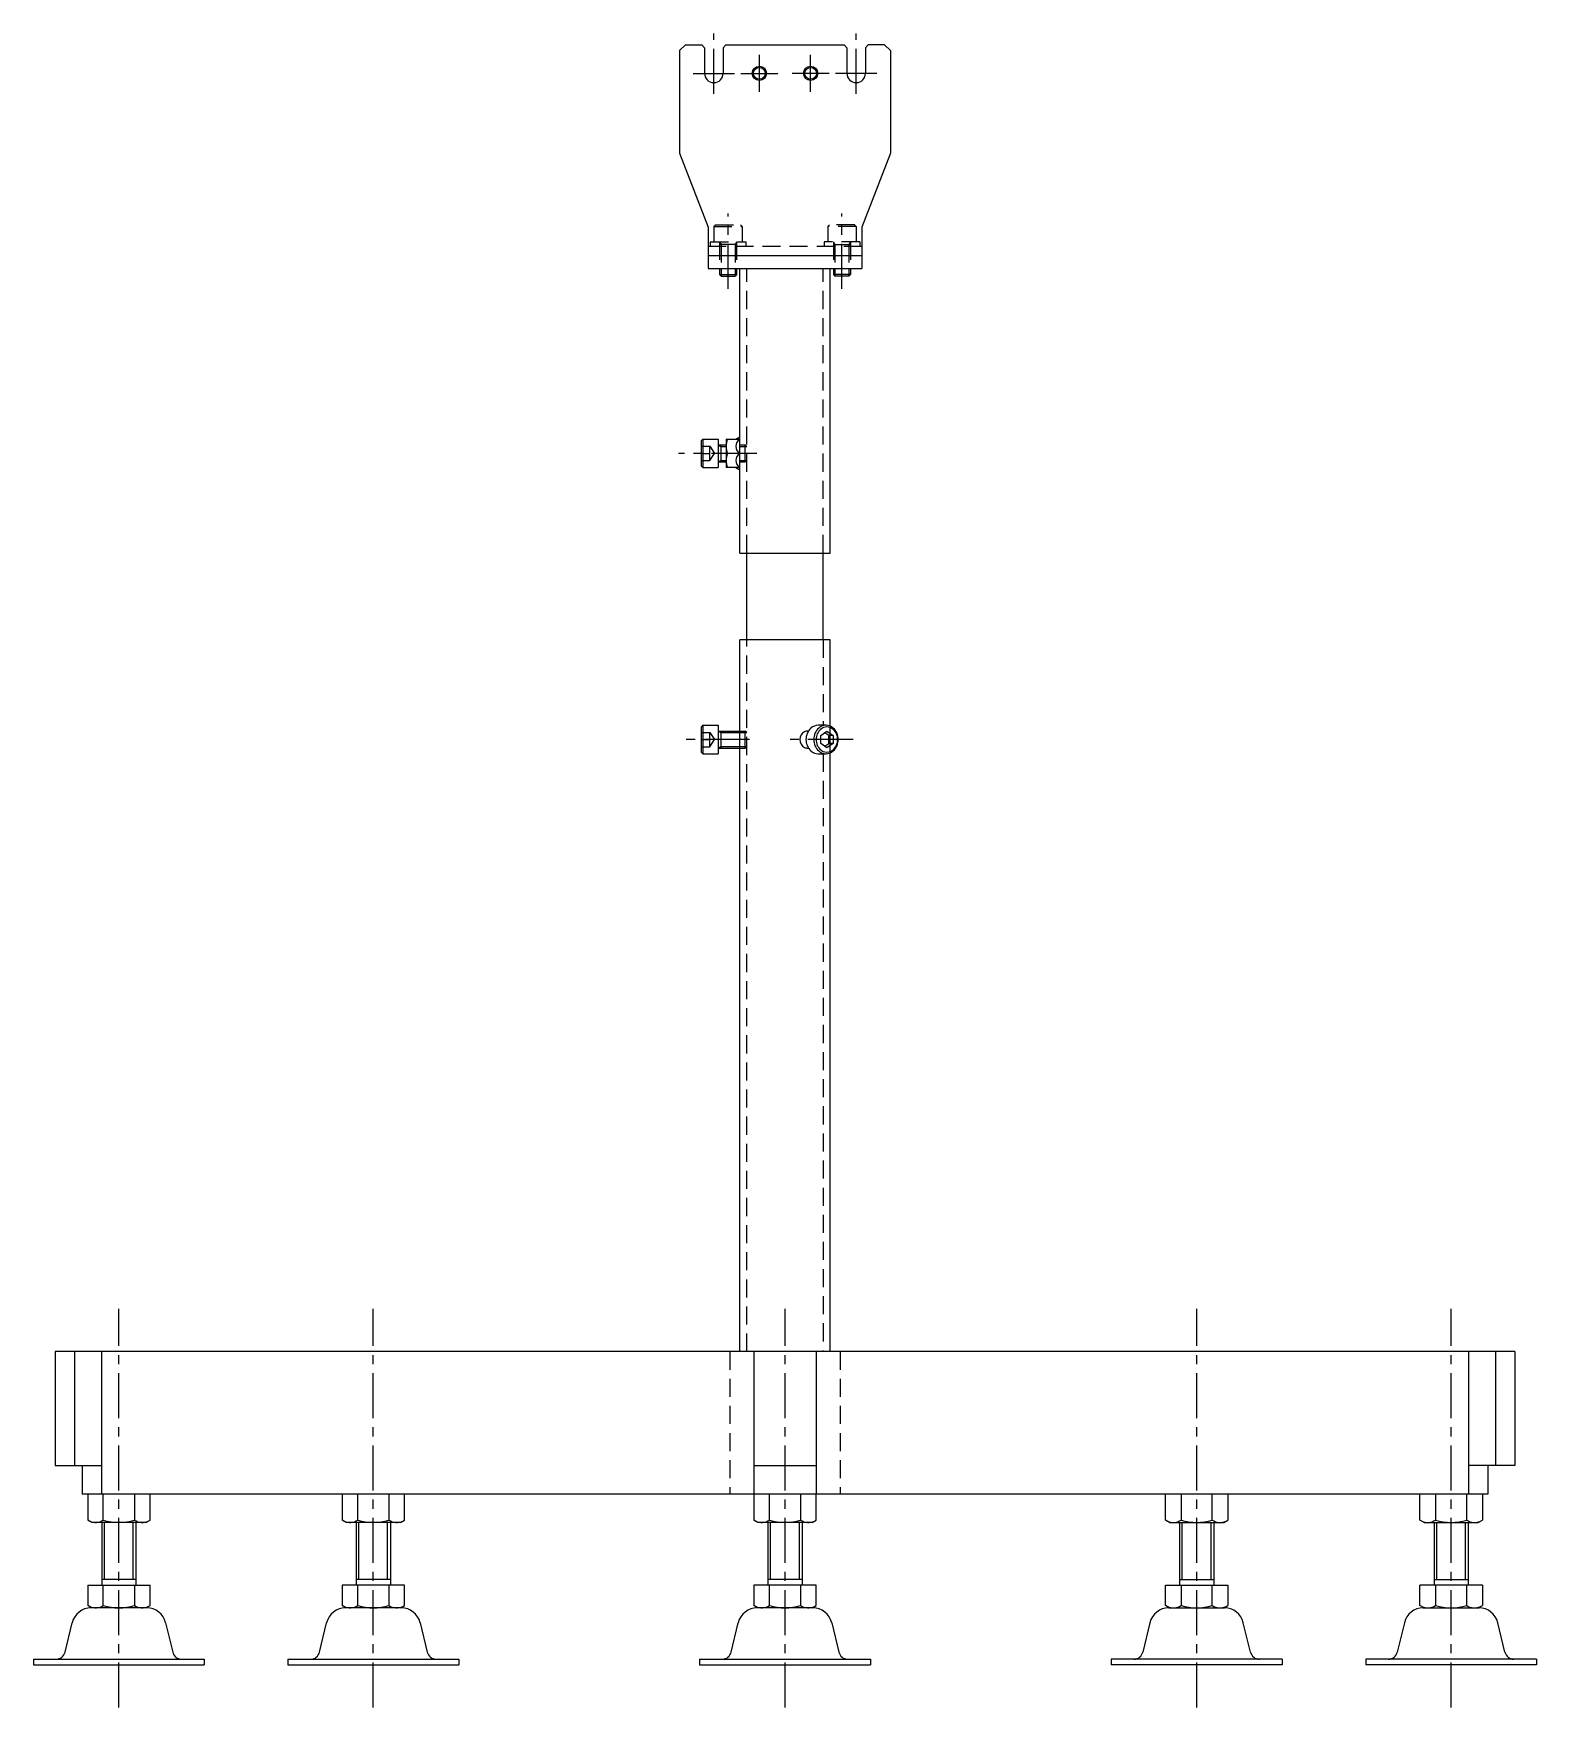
# Model space of a CAD drawing. Extents: x 0 to 1220, y -8 to 1245.
# Drawn here: x 692 to 1220, y 35 to 623 of the extents above; entities that cross this region are included whole.
import ezdxf

# ---------------------------------------------------------------- set-up
doc = ezdxf.new("R2010")
doc.units = 0
doc.header["$LTSCALE"] = 0.5
doc.linetypes.add('CENTER', pattern=[50.8, 31.75, -6.35, 6.35, -6.35])
doc.linetypes.add('DASHED', pattern=[19.05, 12.7, -6.35])
doc.layers.get('0').update_dxf_attribs({"linetype": 'CONTINUOUS'})
doc.layers.add('CENTER', color=1, linetype='CENTER')

msp = doc.modelspace()

# ---------------------------------------------------------------- linework, layer by layer
at = {"color": 7, "linetype": 'CONTINUOUS'}
for p, q in [((918.76, 616.73), (920.76, 618.73)), ((920.76, 618.73), (926.51, 618.73)), ((927.51, 617.73), (926.51, 618.73)), ((927.51, 617.73), (927.51, 608.73)), ((934.01, 617.73), (935.01, 618.73)), ((934.01, 617.73), (934.01, 608.73)), ((935.01, 618.73), (976.51, 618.73)), ((977.51, 617.73), (976.51, 618.73)), ((977.51, 617.73), (977.51, 608.73)), ((984.01, 617.73), (985.01, 618.73)), ((984.01, 617.73), (984.01, 608.73)), ((990.76, 618.73), (985.01, 618.73)), ((992.76, 616.73), (990.76, 618.73)), ((918.76, 616.73), (918.76, 580.73)), ((992.76, 616.73), (992.76, 580.73)), ((918.76, 580.73), (928.76, 554.73)), ((992.76, 580.73), (982.76, 554.73)), ((928.76, 554.73), (928.76, 540.23)), ((982.76, 554.73), (982.76, 540.23)), ((928.76, 544.73), (982.76, 544.73)), ((928.76, 540.23), (982.76, 540.23)), ((932.76, 540.23), (932.76, 538.08)), ((933.3, 537.53), (932.76, 538.08)), ((932.76, 538.08), (938.76, 538.08)), ((933.3, 537.53), (938.22, 537.53)), ((938.76, 538.08), (938.22, 537.53)), ((938.76, 540.23), (938.76, 538.08)), ((939.86, 440.23), (939.86, 540.23)), ((971.66, 440.23), (971.66, 540.23)), ((972.76, 540.23), (972.76, 538.08)), ((978.76, 538.08), (972.76, 538.08)), ((972.76, 538.08), (973.3, 537.53)), ((978.22, 537.53), (973.3, 537.53)), ((978.22, 537.53), (978.76, 538.08)), ((978.76, 540.23), (978.76, 538.08)), ((926.91, 480.23), (926.31, 479.63)), ((926.31, 479.63), (926.31, 470.83)), ((926.91, 480.23), (926.91, 470.23)), ((926.91, 480.23), (932.31, 480.23)), ((932.31, 480.23), (932.31, 470.23)), ((932.31, 478.23), (935.06, 478.23)), ((933.25, 478.23), (933.25, 472.23)), ((935.06, 480.23), (935.06, 470.23)), ((935.06, 480.23), (939.86, 480.23)), ((938.52, 480.23), (939.86, 481.01)), ((926.91, 470.23), (926.31, 470.83)), ((932.31, 472.23), (935.06, 472.23)), ((939.86, 475.23), (935.5, 475.23)), ((926.91, 470.23), (932.31, 470.23)), ((939.86, 470.23), (935.06, 470.23)), ((938.52, 470.23), (939.86, 469.46)), ((939.86, 440.23), (971.66, 440.23)), ((942.31, 409.73), (942.31, 440.23)), ((969.21, 409.73), (969.21, 440.23)), ((971.66, 409.73), (939.86, 409.73)), ((939.86, 159.73), (939.86, 409.73)), ((971.66, 159.73), (971.66, 409.73)), ((926.91, 379.73), (926.31, 379.13)), ((926.31, 379.13), (926.31, 370.33)), ((926.91, 379.73), (926.91, 369.73)), ((926.91, 379.73), (932.31, 379.73)), ((932.31, 379.73), (932.31, 369.73)), ((932.31, 377.73), (939.86, 377.73)), ((933.25, 377.73), (933.25, 371.73)), ((964.04, 377.73), (963.69, 377.73)), ((970.16, 379.73), (967.46, 379.73)), ((968.3, 376.18), (970.46, 377.62)), ((971.13, 376.18), (969.71, 377.12)), ((970.46, 377.62), (972.63, 376.18)), ((932.31, 371.73), (939.86, 371.73)), ((963.69, 371.73), (964.04, 371.73)), ((968.3, 373.29), (968.3, 376.18)), ((970.46, 371.85), (968.3, 373.29)), ((969.71, 372.35), (971.13, 373.29)), ((972.63, 373.29), (970.46, 371.85)), ((972.63, 376.18), (971.13, 376.18)), ((971.13, 373.29), (971.13, 376.18)), ((972.63, 373.29), (971.13, 373.29)), ((972.63, 376.18), (972.63, 373.29)), ((926.91, 369.73), (926.31, 370.33)), ((926.91, 369.73), (932.31, 369.73)), ((967.46, 369.73), (970.16, 369.73)), ((699.38, 159.73), (699.38, 119.73)), ((1212.14, 159.73), (699.38, 159.73)), ((706.18, 159.73), (706.18, 119.73)), ((715.69, 159.73), (715.69, 109.73)), ((944.76, 159.73), (944.76, 109.73)), ((966.76, 159.73), (966.76, 109.73)), ((1195.83, 159.73), (1195.83, 109.73)), ((1205.34, 159.73), (1205.34, 119.73)), ((1212.14, 159.73), (1212.14, 119.73)), ((699.38, 119.73), (715.69, 119.73)), ((708.89, 119.73), (708.89, 109.73)), ((944.76, 119.73), (966.76, 119.73)), ((1212.14, 119.73), (1195.83, 119.73)), ((1202.63, 119.73), (1202.63, 109.73)), ((1202.63, 109.73), (708.89, 109.73)), ((710.83, 109.73), (710.83, 100.58)), ((716.31, 100.58), (716.31, 109.73)), ((727.28, 109.73), (727.28, 100.58)), ((732.77, 100.58), (732.77, 109.73)), ((800.21, 109.73), (800.21, 100.58)), ((805.69, 100.58), (805.69, 109.73)), ((816.66, 109.73), (816.66, 100.58)), ((822.15, 100.58), (822.15, 109.73)), ((944.79, 109.73), (944.79, 100.58)), ((950.27, 100.58), (950.27, 109.73)), ((961.24, 109.73), (961.24, 100.58)), ((966.73, 100.58), (966.73, 109.73)), ((1089.37, 100.58), (1089.37, 109.73)), ((1094.85, 109.73), (1094.85, 100.58)), ((1105.82, 100.58), (1105.82, 109.73)), ((1111.31, 109.73), (1111.31, 100.58)), ((1178.75, 100.58), (1178.75, 109.73)), ((1184.23, 109.73), (1184.23, 100.58)), ((1195.2, 100.58), (1195.2, 109.73)), ((1200.69, 109.73), (1200.69, 100.58)), ((712.3, 99.73), (710.83, 100.58)), ((731.3, 99.73), (732.77, 100.58)), ((801.68, 99.73), (800.21, 100.58)), ((820.68, 99.73), (822.15, 100.58)), ((946.26, 99.73), (944.79, 100.58)), ((965.26, 99.73), (966.73, 100.58)), ((1090.84, 99.73), (1089.37, 100.58)), ((1109.84, 99.73), (1111.31, 100.58)), ((1180.22, 99.73), (1178.75, 100.58)), ((1199.22, 99.73), (1200.69, 100.58)), ((731.3, 99.73), (712.3, 99.73)), ((715.8, 99.73), (715.8, 77.73)), ((727.8, 99.73), (727.8, 77.73)), ((820.68, 99.73), (801.68, 99.73)), ((805.18, 99.73), (805.18, 77.73)), ((817.18, 99.73), (817.18, 77.73)), ((965.26, 99.73), (946.26, 99.73)), ((949.77, 99.73), (949.77, 77.73)), ((961.77, 99.73), (961.77, 77.73)), ((1090.84, 99.73), (1109.84, 99.73)), ((1094.34, 99.73), (1094.34, 77.73)), ((1106.34, 99.73), (1106.34, 77.73)), ((1180.22, 99.73), (1199.22, 99.73)), ((1183.72, 99.73), (1183.72, 77.73)), ((1195.72, 99.73), (1195.72, 77.73)), ((710.83, 77.73), (710.83, 70.58)), ((710.83, 77.73), (732.77, 77.73)), ((727.8, 79.73), (715.8, 79.73)), ((716.31, 70.58), (716.31, 77.73)), ((727.28, 77.73), (727.28, 70.58)), ((732.77, 70.58), (732.77, 77.73)), ((800.21, 77.73), (800.21, 70.58)), ((822.15, 77.73), (800.21, 77.73)), ((817.18, 79.73), (805.18, 79.73)), ((805.69, 70.58), (805.69, 77.73)), ((816.66, 77.73), (816.66, 70.58)), ((822.15, 70.58), (822.15, 77.73)), ((944.79, 77.73), (944.79, 70.58)), ((966.73, 77.73), (944.79, 77.73)), ((961.77, 79.73), (949.77, 79.73)), ((950.27, 70.58), (950.27, 77.73)), ((961.24, 77.73), (961.24, 70.58)), ((966.73, 70.58), (966.73, 77.73)), ((1089.37, 70.58), (1089.37, 77.73)), ((1089.37, 77.73), (1111.31, 77.73)), ((1094.34, 79.73), (1106.34, 79.73)), ((1094.85, 77.73), (1094.85, 70.58)), ((1105.82, 70.58), (1105.82, 77.73)), ((1111.31, 77.73), (1111.31, 70.58)), ((1178.75, 70.58), (1178.75, 77.73)), ((1200.69, 77.73), (1178.75, 77.73)), ((1183.72, 79.73), (1195.72, 79.73)), ((1184.23, 77.73), (1184.23, 70.58)), ((1195.2, 70.58), (1195.2, 77.73)), ((1200.69, 77.73), (1200.69, 70.58)), ((712.3, 69.73), (710.83, 70.58)), ((731.3, 69.73), (732.77, 70.58)), ((801.68, 69.73), (800.21, 70.58)), ((820.68, 69.73), (822.15, 70.58)), ((946.26, 69.73), (944.79, 70.58)), ((965.26, 69.73), (966.73, 70.58)), ((1090.84, 69.73), (1089.37, 70.58)), ((1109.84, 69.73), (1111.31, 70.58)), ((1180.22, 69.73), (1178.75, 70.58)), ((1199.22, 69.73), (1200.69, 70.58)), ((731.6, 69.73), (712, 69.73)), ((820.98, 69.73), (801.38, 69.73)), ((965.55, 69.73), (945.96, 69.73)), ((1090.54, 69.73), (1110.13, 69.73)), ((1179.92, 69.73), (1199.52, 69.73)), ((702.89, 54.18), (705.39, 64.53)), ((738.21, 64.53), (740.71, 54.18)), ((792.27, 54.18), (794.77, 64.53)), ((827.59, 64.53), (830.09, 54.18)), ((936.85, 54.18), (939.35, 64.53)), ((972.16, 64.53), (974.67, 54.18)), ((1083.93, 64.53), (1081.43, 54.18)), ((1119.24, 54.18), (1116.74, 64.53)), ((1173.31, 64.53), (1170.81, 54.18)), ((1208.63, 54.18), (1206.13, 64.53)), ((691.8, 51.73), (751.8, 51.73)), ((691.8, 51.73), (691.8, 49.73)), ((691.8, 49.73), (751.8, 49.73)), ((751.8, 51.73), (751.8, 49.73)), ((781.16, 51.73), (841.16, 51.73)), ((781.16, 51.73), (781.16, 49.73)), ((781.16, 49.73), (841.16, 49.73)), ((841.16, 51.73), (841.16, 49.73)), ((925.76, 51.73), (985.76, 51.73)), ((925.76, 51.73), (925.76, 49.73)), ((925.76, 49.73), (985.76, 49.73)), ((985.76, 51.73), (985.76, 49.73)), ((1130.35, 51.73), (1070.35, 51.73)), ((1070.35, 51.73), (1070.35, 49.73)), ((1130.35, 49.73), (1070.35, 49.73)), ((1130.35, 51.73), (1130.35, 49.73)), ((1219.72, 51.73), (1159.72, 51.73)), ((1159.72, 51.73), (1159.72, 49.73)), ((1219.72, 49.73), (1159.72, 49.73)), ((1219.72, 51.73), (1219.72, 49.73))]:
    msp.add_line(p, q, dxfattribs=at)
at = {"color": 3, "linetype": 'DASHED'}
for p, q in [((931.36, 555.53), (930.76, 554.93)), ((930.76, 554.93), (930.76, 549.53)), ((930.76, 554.93), (940.76, 554.93)), ((931.36, 555.53), (940.16, 555.53)), ((940.16, 555.53), (940.76, 554.93)), ((940.76, 554.93), (940.76, 549.53)), ((971.36, 555.53), (970.76, 554.93)), ((970.76, 554.93), (970.76, 549.53)), ((980.76, 554.93), (970.76, 554.93)), ((980.16, 555.53), (971.36, 555.53)), ((980.16, 555.53), (980.76, 554.93)), ((980.76, 554.93), (980.76, 549.53)), ((982.76, 547.93), (928.76, 547.93)), ((929.51, 549.53), (942.01, 549.53)), ((929.51, 549.53), (929.51, 547.93)), ((932.76, 549.53), (932.76, 540.23)), ((932.76, 549.53), (933.3, 548.6)), ((938.76, 548.6), (932.76, 548.6)), ((933.3, 548.6), (933.3, 540.23)), ((938.76, 549.53), (938.22, 548.6)), ((938.22, 548.6), (938.22, 540.23)), ((938.76, 549.53), (938.76, 540.23)), ((942.01, 549.53), (942.01, 547.93)), ((982.01, 549.53), (969.51, 549.53)), ((969.51, 549.53), (969.51, 547.93)), ((972.76, 549.53), (972.76, 540.23)), ((972.76, 549.53), (973.3, 548.6)), ((972.76, 548.6), (978.76, 548.6)), ((973.3, 548.6), (973.3, 540.23)), ((978.76, 549.53), (978.22, 548.6)), ((978.22, 548.6), (978.22, 540.23)), ((978.76, 549.53), (978.76, 540.23)), ((982.01, 549.53), (982.01, 547.93)), ((942.31, 440.23), (942.31, 540.23)), ((969.21, 440.23), (969.21, 540.23)), ((926.31, 477.73), (929.31, 477.73)), ((929.31, 477.73), (930.97, 475.23)), ((929.31, 472.73), (929.31, 477.73)), ((939.86, 478.23), (941.77, 478.23)), ((939.86, 477.69), (942.31, 477.69)), ((941.77, 472.23), (941.77, 478.23)), ((942.31, 477.69), (941.77, 478.23)), ((926.31, 475.23), (929.31, 475.23)), ((926.31, 472.73), (929.31, 472.73)), ((929.31, 472.73), (930.97, 475.23)), ((939.86, 472.78), (942.31, 472.78)), ((939.86, 472.23), (941.77, 472.23)), ((942.31, 472.78), (941.77, 472.23)), ((942.31, 159.73), (942.31, 409.73)), ((969.21, 409.73), (969.21, 379.73)), ((926.31, 377.23), (929.31, 377.23)), ((929.31, 377.23), (930.97, 374.73)), ((929.31, 372.23), (929.31, 377.23)), ((939.86, 377.73), (941.77, 377.73)), ((939.86, 377.19), (942.31, 377.19)), ((941.77, 371.73), (941.77, 377.73)), ((942.31, 377.19), (941.77, 377.73)), ((926.31, 374.73), (929.31, 374.73)), ((926.31, 372.23), (929.31, 372.23)), ((929.31, 372.23), (930.97, 374.73)), ((939.86, 372.28), (942.31, 372.28)), ((939.86, 371.73), (941.77, 371.73)), ((942.31, 372.28), (941.77, 371.73)), ((969.21, 369.73), (969.21, 159.73)), ((936.41, 159.73), (936.41, 109.73)), ((975.11, 159.73), (975.11, 109.73))]:
    msp.add_line(p, q, dxfattribs=at)
at = {"color": 3, "linetype": 'CONTINUOUS'}
for p, q in [((933.3, 540.23), (933.3, 537.53)), ((938.22, 540.23), (938.22, 537.53)), ((973.3, 540.23), (973.3, 537.53)), ((978.22, 540.23), (978.22, 537.53)), ((932.31, 478.23), (933.25, 477.69)), ((933.25, 477.69), (935.06, 477.69)), ((932.31, 472.23), (933.25, 472.78)), ((933.25, 472.78), (935.06, 472.78)), ((932.31, 377.73), (933.25, 377.19)), ((933.25, 377.19), (939.86, 377.19)), ((932.31, 371.73), (933.25, 372.28)), ((933.25, 372.28), (939.86, 372.28)), ((716.72, 79.73), (716.72, 99.73)), ((726.82, 79.73), (726.82, 99.73)), ((806.1, 79.73), (806.1, 99.73)), ((816.2, 79.73), (816.2, 99.73)), ((950.69, 79.73), (950.69, 99.73)), ((960.8, 79.73), (960.8, 99.73)), ((1095.31, 79.73), (1095.31, 99.73)), ((1105.42, 79.73), (1105.42, 99.73)), ((1184.69, 79.73), (1184.69, 99.73)), ((1194.8, 79.73), (1194.8, 99.73))]:
    msp.add_line(p, q, dxfattribs=at)
for centre in [(946.76, 608.73), (964.76, 608.73)]:
    msp.add_circle(centre, 2.5, dxfattribs=at)
at = {"color": 7, "linetype": 'CONTINUOUS'}
for centre in [(946.76, 608.73), (964.76, 608.73)]:
    msp.add_circle(centre, 2.07, dxfattribs=at)
for centre, radius, start, end in [((930.76, 608.73), 3.25, 180, 0), ((980.76, 608.73), 3.25, 180, 0), ((942.28, 477.73), 7.22, 159.74384, 200.25616), ((941.52, 477.73), 3, 123.62573, 236.37427), ((942.28, 472.73), 7.22, 159.74384, 200.25616), ((941.52, 472.73), 3, 123.62573, 236.37427), ((964.07, 374.73), 3.12, 117.71194, 242.28806), ((963.69, 375.2), 2.53, 90, 115.05847), ((968.56, 374.73), 5.43, 132.53954, 227.46046), ((967.46, 375.93), 3.81, 90, 132.49644), ((971.26, 374.73), 5.43, 132.53954, 227.46046), ((971.43, 374.73), 4.78, 129.5549, 230.4451), ((970.16, 375.93), 3.81, 47.50356, 132.49644), ((970.46, 375.78), 3.36, 48.49406, 131.50594), ((969.49, 374.73), 4.78, 309.5549, 50.4451), ((969.06, 374.73), 5.43, 312.53954, 47.46046), ((963.69, 374.27), 2.53, 244.94153, 270), ((967.46, 373.54), 3.81, 227.50356, 270), ((970.16, 373.54), 3.81, 227.50356, 312.49644), ((970.46, 373.69), 3.36, 224.58597, 315.41403), ((713.57, 104.59), 4.86, 244.38425, 304.38425), ((721.8, 117.89), 18.15, 252.41205, 287.58795), ((730.03, 104.59), 4.86, 235.61575, 295.61575), ((802.95, 104.59), 4.86, 244.38425, 304.38425), ((811.18, 117.89), 18.15, 252.41205, 287.58795), ((819.41, 104.59), 4.86, 235.61575, 295.61575), ((947.53, 104.59), 4.86, 244.38425, 304.38425), ((955.76, 117.89), 18.15, 252.41205, 287.58795), ((963.98, 104.59), 4.86, 235.61575, 295.61575), ((1092.11, 104.59), 4.86, 244.38425, 304.38425), ((1100.34, 117.89), 18.15, 252.41205, 287.58795), ((1108.56, 104.59), 4.86, 235.61575, 295.61575), ((1181.49, 104.59), 4.86, 244.38425, 304.38425), ((1189.72, 117.89), 18.15, 252.41205, 287.58795), ((1197.95, 104.59), 4.86, 235.61575, 295.61575), ((713.57, 74.59), 4.86, 244.38425, 304.38425), ((721.8, 87.89), 18.15, 252.41205, 287.58795), ((730.03, 74.59), 4.86, 235.61575, 295.61575), ((802.95, 74.59), 4.86, 244.38425, 304.38425), ((811.18, 87.89), 18.15, 252.41205, 287.58795), ((819.41, 74.59), 4.86, 235.61575, 295.61575), ((947.53, 74.59), 4.86, 244.38425, 304.38425), ((955.76, 87.89), 18.15, 252.41205, 287.58795), ((963.98, 74.59), 4.86, 235.61575, 295.61575), ((1092.11, 74.59), 4.86, 244.38425, 304.38425), ((1100.34, 87.89), 18.15, 252.41205, 287.58795), ((1108.56, 74.59), 4.86, 235.61575, 295.61575), ((1181.49, 74.59), 4.86, 244.38425, 304.38425), ((1189.72, 87.89), 18.15, 252.41205, 287.58795), ((1197.95, 74.59), 4.86, 235.61575, 295.61575), ((712, 62.93), 6.8, 90, 166.41401), ((731.6, 62.93), 6.8, 13.58599, 90), ((801.38, 62.93), 6.8, 90, 166.41401), ((820.98, 62.93), 6.8, 13.58599, 90), ((945.96, 62.93), 6.8, 90, 166.41401), ((965.55, 62.93), 6.8, 13.58599, 90), ((1090.54, 62.93), 6.8, 90, 166.41401), ((1110.13, 62.93), 6.8, 13.58599, 90), ((1179.92, 62.93), 6.8, 90, 166.41401), ((1199.52, 62.93), 6.8, 13.58599, 90), ((699.78, 54.93), 3.2, 270, 346.41401), ((743.82, 54.93), 3.2, 193.58599, 270), ((789.16, 54.93), 3.2, 270, 346.41401), ((833.2, 54.93), 3.2, 193.58599, 270), ((933.74, 54.93), 3.2, 270, 346.41401), ((977.78, 54.93), 3.2, 193.58599, 270), ((1078.32, 54.93), 3.2, 270, 346.41401), ((1122.36, 54.93), 3.2, 193.58599, 270), ((1167.7, 54.93), 3.2, 270, 346.41401), ((1211.74, 54.93), 3.2, 193.58599, 270)]:
    msp.add_arc(centre, radius, start, end, dxfattribs=at)
at = {"layer": 'CENTER', "color": 1, "linetype": 'CENTER'}
for p, q in [((930.76, 601.48), (930.76, 622.73)), ((980.76, 601.48), (980.76, 622.73)), ((946.76, 602.23), (946.76, 615.23)), ((964.76, 602.23), (964.76, 615.23)), ((923.51, 608.73), (938.01, 608.73)), ((940.26, 608.73), (953.26, 608.73)), ((971.26, 608.73), (958.26, 608.73)), ((988.01, 608.73), (973.51, 608.73)), ((935.76, 533.01), (935.76, 559.53)), ((975.76, 533.01), (975.76, 559.53)), ((945.86, 475.23), (918.39, 475.23)), ((943.31, 374.73), (920.84, 374.73)), ((979.68, 374.73), (957.6, 374.73)), ((721.8, 34.73), (721.8, 174.73)), ((811.16, 34.73), (811.16, 174.73)), ((955.76, 34.73), (955.76, 174.73)), ((1100.35, 34.73), (1100.35, 174.73)), ((1189.72, 34.73), (1189.72, 174.73))]:
    msp.add_line(p, q, dxfattribs=at)

doc.saveas('drawing.dxf')
